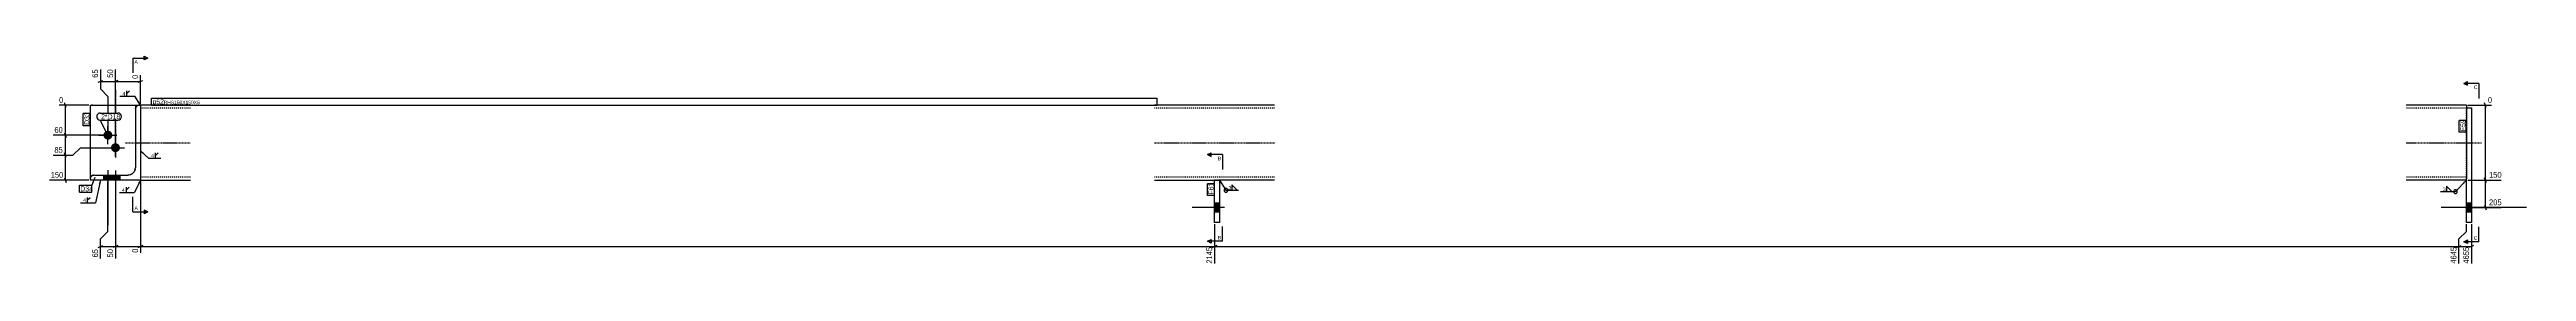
# Model space of a CAD drawing. Header units: millimetres. Extents: x 7 to 42209, y -28 to 1684.
# Drawn here: x 7 to 4954, y 5 to 423 of the extents above; entities that cross this region are included whole.
import ezdxf

# ---------------------------------------------------------------- set-up
doc = ezdxf.new("R2010")
doc.units = ezdxf.units.MM
doc.linetypes.add('DXK_LINE_DOT2', pattern=[3.9198, 1.9599, -1.9599])
doc.linetypes.add('DXK_LINE_DOT3', pattern=[5.9187, 2.979, -0.9799, 0.9799, -0.9799])
for name, color, linetype in [('MÅLSÆTNING', 7, 'Continuous'), ('STÅL', 7, 'Continuous'), ('TEKST', 7, 'Continuous')]:
    doc.layers.add(name, color=color, linetype=linetype)
doc.styles.add('Arial', font='ARIAL.TTF', dxfattribs={"height": 0.2})
doc.styles.add('Arial Narrow', font='ARIALN.TTF', dxfattribs={"height": 0.2})

msp = doc.modelspace()

# ---------------------------------------------------------------- hatches: boundary and pattern name
at = {"layer": 'STÅL', "linetype": 'Continuous'}
for points in [[(123.6, 273.5, -1), (123.6, 255.5, -1)], [(138.6, 248.5, -1), (138.6, 230.5, -1)], [(132.6, 184.5), (114.6, 184.5), (114.6, 174.5), (132.6, 174.5)], [(147.6, 184.5), (129.6, 184.5), (129.6, 174.5), (147.6, 174.5)], [(2343.6, 110.5), (2343.6, 128.5), (2333.6, 128.5), (2333.6, 110.5)], [(2343.6, 110.5), (2343.6, 128.5), (2333.6, 128.5), (2333.6, 110.5)], [(4843.6, 110.5), (4843.6, 128.5), (4833.6, 128.5), (4833.6, 110.5)], [(4843.6, 110.5), (4843.6, 128.5), (4833.6, 128.5), (4833.6, 110.5)]]:
    msp.add_hatch(color=96, dxfattribs=at).paths.add_polyline_path(points)
at = {"layer": 'TEKST', "linetype": 'Continuous'}
for points in [[(105.2, 167.6), (108.5, 174.5), (108.8, 166.8)], [(183.6, 168.6), (188.6, 174.5), (187, 166.9)], [(4827.1, 170.3), (4833.6, 174.5), (4829.8, 167.8)]]:
    msp.add_hatch(color=3, dxfattribs=at).paths.add_polyline_path(points)

# ---------------------------------------------------------------- linework, layer by layer
at = {"layer": 'MÅLSÆTNING', "color": 7, "linetype": 'Continuous'}
for p, q in [((108.6, 396.4), (108.6, 357.3)), ((138.6, 242.5), (138.6, 396.4)), ((104.1, 370.5), (113.1, 374.1)), ((108.6, 372.3), (138.6, 372.3)), ((108.6, 357.3), (123.6, 342.3)), ((143.1, 374.1), (134.1, 370.5)), ((184.1, 370.5), (193.1, 374.1)), ((188.6, 327.5), (188.6, 384.7)), ((85.6, 324.5), (26.2, 324.5)), ((40.4, 320), (36.8, 329)), ((38.6, 264.5), (38.6, 324.5)), ((123.6, 342.3), (123.6, 267.5)), ((4836.6, 324.5), (4884, 324.5)), ((4873.4, 320), (4869.8, 329)), ((4871.6, 174.5), (4871.6, 324.5)), ((120.6, 264.5), (14.5, 264.5)), ((120.6, 264.5), (14.5, 264.5)), ((36.8, 269), (40.4, 260)), ((36.8, 269), (40.4, 260)), ((38.6, 224.5), (38.6, 264.5)), ((14.5, 224.5), (53.6, 224.5)), ((14.5, 224.5), (53.6, 224.5)), ((40.4, 220), (36.8, 229)), ((40.4, 220), (36.8, 229)), ((38.6, 174.5), (38.6, 224.5)), ((53.6, 224.5), (68.6, 239.5)), ((53.6, 224.5), (68.6, 239.5)), ((68.6, 239.5), (135.6, 239.5)), ((68.6, 239.5), (135.6, 239.5)), ((85.6, 174.5), (7.2, 174.5)), ((36.8, 179), (40.4, 170)), ((123.6, 71.6), (123.6, 171.5)), ((138.6, 171.5), (138.6, 17.5)), ((188.6, 171.5), (188.6, 29.1)), ((188.6, 171.5), (188.6, 29.1)), ((4836.6, 174.5), (4903, 174.5)), ((4836.6, 174.5), (4903, 174.5)), ((4869.8, 179), (4873.4, 170)), ((4873.4, 170), (4869.8, 179)), ((4871.6, 119.5), (4871.6, 174.5)), ((4831.6, 119.5), (4903, 119.5)), ((4869.8, 124), (4873.4, 115)), ((108.6, 56.6), (123.6, 71.6)), ((108.6, 17.5), (108.6, 56.6)), ((2333.6, 86.5), (2333.6, 7.2)), ((4818.6, 56.6), (4833.6, 71.6)), ((4818.6, 7.2), (4818.6, 56.6)), ((4833.6, 71.6), (4833.6, 86.5)), ((4833.6, 71.6), (4833.6, 86.5)), ((4843.6, 86.5), (4843.6, 7.2)), ((104.1, 39.8), (113.1, 43.4)), ((108.6, 41.6), (138.6, 41.6)), ((143.1, 43.4), (134.1, 39.8)), ((193.1, 43.4), (184.1, 39.8)), ((184.1, 39.8), (193.1, 43.4)), ((188.6, 41.6), (2333.6, 41.6)), ((2329.1, 39.8), (2338.1, 43.4)), ((4814.1, 39.8), (4823.1, 43.4)), ((4818.6, 41.6), (4843.6, 41.6)), ((4848.1, 43.4), (4839.1, 39.8))]:
    msp.add_line(p, q, dxfattribs=at)
at = {"layer": 'STÅL', "color": 7, "linetype": 'DXK_LINE_DOT3'}
for p, q in [((138.6, 354.5), (138.6, 219.5)), ((138.6, 249.5), (138.6, 249.5)), ((158.6, 249.5), (288.6, 249.5)), ((2213.6, 249.5), (2453.6, 249.5)), ((4713.6, 249.5), (4863.6, 249.5))]:
    msp.add_line(p, q, dxfattribs=at)
at = {"layer": 'STÅL', "color": 2, "linetype": 'Continuous'}
for p, q in [((88.6, 324.5), (188.6, 324.5)), ((88.6, 178), (88.6, 324.5)), ((178.6, 324.5), (178.6, 318)), ((178.6, 318), (179.1, 320.5)), ((178.6, 318), (178.6, 199.5)), ((182.6, 324), (185.1, 324.5)), ((185.1, 324.5), (188.6, 324.5)), ((188.6, 324.5), (188.6, 174.5)), ((288.6, 324.5), (188.6, 324.5)), ((188.6, 312.5), (188.6, 186.5)), ((2453.6, 324.5), (2213.6, 324.5)), ((4833.6, 324.5), (4713.6, 324.5)), ((4833.6, 324.5), (4833.6, 323.6)), ((4833.6, 323.6), (4833.6, 177)), ((4833.6, 319.5), (4843.6, 319.5)), ((4843.6, 319.5), (4843.6, 89.5)), ((177.5, 193.8), (178.6, 199.5)), ((88.6, 178), (89.1, 180.5)), ((88.6, 174.5), (88.6, 178)), ((188.6, 174.5), (88.6, 174.5)), ((92.6, 184), (95.1, 184.5)), ((95.1, 184.5), (163.6, 184.5)), ((163.6, 184.5), (169.3, 185.6)), ((188.6, 174.5), (288.6, 174.5)), ((2213.6, 174.5), (2333.6, 174.5)), ((2333.6, 89.5), (2333.6, 174.5)), ((2333.6, 174.5), (2343.6, 174.5)), ((2343.6, 174.5), (2343.6, 89.5)), ((2453.6, 174.5), (2343.6, 174.5)), ((4833.6, 174.5), (4713.6, 174.5)), ((4833.6, 89.5), (4833.6, 177)), ((2343.6, 89.5), (2333.6, 89.5)), ((4843.6, 89.5), (4833.6, 89.5))]:
    msp.add_line(p, q, dxfattribs=at)
at = {"layer": 'STÅL', "color": 7, "linetype": 'DXK_LINE_DOT2'}
for p, q in [((92.6, 324.5), (88.6, 324.5)), ((179.1, 320.5), (178.6, 318)), ((178.6, 318), (178.6, 318)), ((178.6, 318), (178.6, 199.5)), ((179.1, 320.5), (180.5, 322.6)), ((180.5, 322.6), (179.1, 320.5)), ((180.5, 322.6), (182.6, 324)), ((182.6, 324), (180.5, 322.6)), ((182.6, 324), (185.1, 324.5)), ((185.1, 324.5), (182.6, 324)), ((188.6, 324.5), (188.6, 174.5)), ((288.6, 318.5), (188.6, 318.5)), ((2453.6, 318.5), (2213.6, 318.5)), ((4833.6, 318.5), (4713.6, 318.5)), ((4833.6, 177), (4833.6, 319.5)), ((178.6, 199.5), (177.5, 193.8)), ((89.1, 180.5), (88.6, 178)), ((88.6, 174.5), (88.6, 178)), ((188.6, 174.5), (88.6, 174.5)), ((89.1, 180.5), (90.5, 182.6)), ((90.5, 182.6), (89.1, 180.5)), ((90.5, 182.6), (92.6, 184)), ((92.6, 184), (90.5, 182.6)), ((95.1, 184.5), (92.6, 184)), ((95.1, 184.5), (163.6, 184.5)), ((169.3, 185.6), (163.6, 184.5)), ((174.2, 188.9), (169.3, 185.6)), ((177.5, 193.8), (174.2, 188.9)), ((288.6, 180.5), (188.6, 180.5)), ((2453.6, 180.5), (2213.6, 180.5)), ((2343.6, 174.5), (2333.6, 174.5)), ((4833.6, 180.5), (4713.6, 180.5)), ((4833.6, 175.4), (4833.6, 177)), ((4833.6, 174.5), (4833.6, 175.4))]:
    msp.add_line(p, q, dxfattribs=at)
at = {"layer": 'STÅL', "color": 96, "linetype": 'Continuous'}
for p, q in [((105.6, 264.5), (141.6, 264.5)), ((123.6, 246.5), (123.6, 282.5)), ((138.6, 221.5), (138.6, 257.5)), ((120.6, 239.5), (156.6, 239.5)), ((114.6, 184.5), (114.6, 174.5)), ((123.6, 194.5), (123.6, 84.5)), ((129.6, 184.5), (129.6, 174.5)), ((132.6, 184.5), (132.6, 174.5)), ((138.6, 193.7), (138.6, 84.5)), ((147.6, 184.5), (147.6, 174.5)), ((2353.6, 119.5), (2288.6, 119.5)), ((2353.6, 119.5), (2288.6, 119.5)), ((2343.6, 128.5), (2333.6, 128.5)), ((2343.6, 128.5), (2333.6, 128.5)), ((2343.6, 110.5), (2333.6, 110.5)), ((2343.6, 110.5), (2333.6, 110.5)), ((4953.6, 119.5), (4783.6, 119.5)), ((4953.6, 119.5), (4783.6, 119.5)), ((4843.6, 128.5), (4833.6, 128.5)), ((4843.6, 128.5), (4833.6, 128.5)), ((4843.6, 110.5), (4833.6, 110.5)), ((4843.6, 110.5), (4833.6, 110.5))]:
    msp.add_line(p, q, dxfattribs=at)
at = {"layer": 'STÅL', "color": 2, "linetype": 'Continuous'}
for centre, radius, start, end in [((185.1, 318), 6.5, 112.5, 157.5), ((95.1, 178), 6.5, 112.5, 157.5), ((163.6, 199.5), 15, 292.5, 337.5)]:
    msp.add_arc(centre, radius, start, end, dxfattribs=at)

# ---------------------------------------------------------------- wipeouts: each hides what was drawn before it
at = {"color": 0, "linetype": 'Continuous'}
msp.add_wipeout([(2346.6, 214.3), (2346.6, 221.8), (2339.9, 221.8), (2339.9, 214.3)], dxfattribs=at).dxf.layer = 'TEKST'
at = {"color": 0}
msp.add_wipeout([(79.3, 130.2), (79.3, 138.9), (73.6, 138.9), (73.6, 130.2)], dxfattribs=at).dxf.layer = 'TEKST'

# ---------------------------------------------------------------- next in the draw order: hatches: boundary and pattern name
at = {"layer": 'TEKST', "linetype": 'Continuous'}
msp.add_hatch(color=30, dxfattribs=at).paths.add_polyline_path([(2327.1, 225.6), (2327.1, 221.8), (2319.6, 225.6)])

# ---------------------------------------------------------------- next in the draw order: linework, layer by layer
at = {"layer": 'TEKST', "color": 30, "linetype": 'Continuous'}
for p, q in [((2319.6, 225.6), (2327.1, 229.3)), ((2319.6, 225.6), (2327.1, 221.8)), ((2327.1, 221.8), (2327.1, 229.3))]:
    msp.add_line(p, q, dxfattribs=at)
at = {"layer": 'TEKST', "color": 7, "linetype": 'Continuous'}
for q in [(2319.6, 225.6), (2349.6, 195.6)]:
    msp.add_line((2349.6, 225.6), q, dxfattribs=at)
at = {"layer": 'TEKST', "color": 3, "linetype": 'Continuous'}
for p, q in [((108.5, 174.5), (99, 129.3)), ((68.9, 129.3), (99, 129.3)), ((83, 134.7), (83, 140)), ((83, 134.7), (88.4, 140)), ((83, 129.3), (83, 134.7))]:
    msp.add_line(p, q, dxfattribs=at)

# ---------------------------------------------------------------- next in the draw order: texts
at = {"layer": 'TEKST', "color": 3, "linetype": 'Continuous', "style": 'Arial'}
msp.add_text('B', height=7.16, dxfattribs=at).set_placement((2339.9, 214.3))
at = {"layer": 'TEKST', "color": 3, "style": 'Arial Narrow'}
msp.add_text('4', height=7.16, dxfattribs=at).set_placement((74.2, 130.8))

# ---------------------------------------------------------------- next in the draw order: wipeouts: each hides what was drawn before it
at = {"color": 0, "linetype": 'Continuous'}
for points, layer in [([(136.2, 396.6), (119.4, 396.6), (119.4, 377.2), (136.2, 377.2)], 'MÅLSÆTNING'), ([(35.9, 326.9), (35.9, 343.7), (23.8, 343.7), (23.8, 326.9)], 'MÅLSÆTNING'), ([(4886.4, 326.9), (4886.4, 343.7), (4874.3, 343.7), (4874.3, 326.9)], 'MÅLSÆTNING'), ([(33.7, 266.9), (33.7, 283.7), (14.3, 283.7), (14.3, 266.9)], 'MÅLSÆTNING'), ([(33.7, 176.9), (33.7, 193.7), (7, 193.7), (7, 176.9)], 'MÅLSÆTNING'), ([(4903.2, 176.9), (4903.2, 193.7), (4876.5, 193.7), (4876.5, 176.9)], 'MÅLSÆTNING'), ([(4903.2, 121.9), (4903.2, 138.7), (4876.5, 138.7), (4876.5, 121.9)], 'MÅLSÆTNING'), ([(136.2, 36.7), (119.4, 36.7), (119.4, 17.2), (136.2, 17.2)], 'MÅLSÆTNING'), ([(2331.2, 38.8), (2314.4, 38.8), (2314.4, 4.8), (2331.2, 4.8)], 'MÅLSÆTNING'), ([(4841.2, 38.8), (4824.4, 38.8), (4824.4, 4.8), (4841.2, 4.8)], 'MÅLSÆTNING'), ([(183.3, 114.6), (183.3, 122.1), (176.6, 122.1), (176.6, 114.6)], 'TEKST')]:
    msp.add_wipeout(points, dxfattribs=at).dxf.layer = layer
at = {"color": 0}
for points in [[(231.8, 326.6), (231.8, 337.1), (212.6, 337.1), (212.6, 326.6)], [(4831.5, 292.4), (4821, 292.4), (4821, 272.6), (4831.5, 272.6)], [(215.1, 219.4), (215.1, 228.1), (209.4, 228.1), (209.4, 219.4)], [(2366.8, 155), (2366.8, 163.7), (2361, 163.7), (2361, 155)], [(4792.2, 152.3), (4792.2, 161), (4786.4, 161), (4786.4, 152.3)]]:
    msp.add_wipeout(points, dxfattribs=at).dxf.layer = 'TEKST'

# ---------------------------------------------------------------- next in the draw order: hatches: boundary and pattern name
at = {"layer": 'TEKST', "linetype": 'Continuous'}
for color, points in [(3, [(192.8, 227), (188.6, 233.5), (195.4, 229.7)]), (3, [(192.8, 227), (188.6, 233.5), (195.4, 229.7)]), (3, [(192.8, 227), (188.6, 233.5), (195.4, 229.7)]), (3, [(2346, 167.2), (2343.6, 174.5), (2349.2, 169.1)]), (30, [(196.1, 110.8), (196.1, 114.6), (203.6, 110.8)])]:
    msp.add_hatch(color=color, dxfattribs=at).paths.add_polyline_path(points)

# ---------------------------------------------------------------- next in the draw order: linework, layer by layer
at = {"layer": 'MÅLSÆTNING', "color": 7, "linetype": 'Continuous'}
for p, q in [((138.6, 242.5), (138.6, 396.4)), ((143.1, 374.1), (134.1, 370.5)), ((138.6, 372.3), (188.6, 372.3)), ((138.6, 171.5), (138.6, 17.5)), ((2333.6, 86.5), (2333.6, 7.2)), ((4818.6, 56.6), (4833.6, 71.6)), ((4818.6, 7.2), (4818.6, 56.6)), ((143.1, 43.4), (134.1, 39.8)), ((138.6, 41.6), (188.6, 41.6)), ((2338.1, 43.4), (2329.1, 39.8)), ((2333.6, 41.6), (4818.6, 41.6)), ((4814.1, 39.8), (4823.1, 43.4))]:
    msp.add_line(p, q, dxfattribs=at)
at = {"layer": 'TEKST', "color": 3, "linetype": 'Continuous'}
for p, q in [((188.6, 233.5), (204.7, 218.5)), ((188.6, 233.5), (204.7, 218.5)), ((188.6, 233.5), (204.7, 218.5)), ((204.7, 218.5), (229.5, 218.5)), ((218.8, 223.9), (218.8, 229.2)), ((218.8, 223.9), (224.2, 229.2)), ((218.8, 218.5), (218.8, 223.9)), ((2343.6, 174.5), (2356.4, 154.1)), ((2356.4, 154.1), (2381.2, 154.1)), ((2379.1, 154.1), (2368.4, 164.8)), ((2368.4, 164.8), (2368.4, 154.1)), ((2368.4, 154.1), (2379.1, 154.1)), ((4781.8, 151.4), (4811.8, 151.4)), ((4804.5, 151.4), (4793.7, 162.1)), ((4793.7, 162.1), (4793.7, 151.4)), ((4793.7, 151.4), (4804.5, 151.4)), ((4833.6, 174.5), (4811.8, 151.4))]:
    msp.add_line(p, q, dxfattribs=at)
at = {"layer": 'TEKST', "color": 7, "linetype": 'Continuous'}
msp.add_line((173.6, 110.8), (203.6, 110.8), dxfattribs=at)
at = {"layer": 'TEKST', "color": 30, "linetype": 'Continuous'}
for p, q in [((203.6, 110.8), (196.1, 114.6)), ((196.1, 114.6), (196.1, 107.1)), ((203.6, 110.8), (196.1, 107.1))]:
    msp.add_line(p, q, dxfattribs=at)
at = {"layer": 'TEKST', "color": 3, "linetype": 'Continuous'}
for centre, start, end in [((2356.4, 154.1), 90, 270), ((2356.4, 154.1), 270, 90), ((4811.8, 151.4), 90, 270), ((4811.8, 151.4), 270, 90)]:
    msp.add_arc(centre, 3.75, start, end, dxfattribs=at)

# ---------------------------------------------------------------- next in the draw order: texts
at = {"layer": 'MÅLSÆTNING', "color": 3, "linetype": 'Continuous', "style": 'Arial Narrow'}
for s, height, p in [('0', 11.5, (26.2, 329.3)), ('0', 11.5, (4876.7, 329.3)), ('60', 11.45, (16.7, 269.3)), ('150', 11.45, (9.4, 179.3)), ('150', 11.45, (4878.9, 179.3)), ('205', 11.45, (4878.9, 124.3))]:
    msp.add_text(s, height=height, dxfattribs=at).set_placement(p)
for s, p in [('2145', (2328.8, 7.2)), ('4655', (4838.8, 7.2))]:
    msp.add_text(s, height=11.45, rotation=90.0002, dxfattribs=at).set_placement(p)
at = {"layer": 'TEKST', "color": 3, "style": 'Arial Narrow'}
for s, p in [('4', (210, 220)), ('3', (2361.6, 155.6)), ('3', (4787, 152.9))]:
    msp.add_text(s, height=7.16, dxfattribs=at).set_placement(p)
at = {"layer": 'TEKST', "color": 3, "linetype": 'Continuous', "style": 'Arial'}
msp.add_text('A', height=7.16, dxfattribs=at).set_placement((176.6, 114.6))

# ---------------------------------------------------------------- next in the draw order: wipeouts: each hides what was drawn before it
at = {"color": 0, "linetype": 'Continuous'}
for points in [[(106.2, 396.6), (89.4, 396.6), (89.4, 377.2), (106.2, 377.2)], [(33.7, 226.9), (33.7, 243.7), (14.3, 243.7), (14.3, 226.9)], [(106.2, 36.7), (89.4, 36.7), (89.4, 17.2), (106.2, 17.2)]]:
    msp.add_wipeout(points, dxfattribs=at).dxf.layer = 'MÅLSÆTNING'
at = {"color": 0}
for points in [[(231.8, 326.6), (231.8, 337.1), (212.6, 337.1), (212.6, 326.6)], [(4831.5, 292.4), (4821, 292.4), (4821, 272.6), (4831.5, 272.6)], [(89.5, 152.1), (89.5, 162.6), (68.4, 162.6), (68.4, 152.1)]]:
    msp.add_wipeout(points, dxfattribs=at).dxf.layer = 'TEKST'

# ---------------------------------------------------------------- next in the draw order: hatches: boundary and pattern name
at = {"layer": 'TEKST', "linetype": 'Continuous'}
msp.add_hatch(color=3, dxfattribs=at).paths.add_polyline_path([(186.2, 331.9), (188.6, 324.5), (183, 329.9)])

# ---------------------------------------------------------------- next in the draw order: linework, layer by layer
at = {"layer": 'TEKST', "color": 7, "linetype": 'Continuous'}
for p, q in [((4819.2, 270.8), (4819.2, 294.2)), ((4833.3, 294.2), (4819.2, 294.2)), ((4833.3, 270.8), (4819.2, 270.8)), ((4833.3, 270.8), (4833.3, 294.2))]:
    msp.add_line(p, q, dxfattribs=at)

# ---------------------------------------------------------------- next in the draw order: texts
at = {"layer": 'MÅLSÆTNING', "color": 3, "linetype": 'Continuous', "style": 'Arial Narrow'}
for s, p in [('65', (103.8, 379.6)), ('50', (133.8, 379.6)), ('65', (103.8, 19.6)), ('50', (133.8, 19.6))]:
    msp.add_text(s, height=11.45, rotation=90.0002, dxfattribs=at).set_placement(p)
msp.add_text('85', height=11.45, dxfattribs=at).set_placement((16.7, 229.3))
at = {"layer": 'TEKST', "color": 3, "style": 'Arial Narrow'}
msp.add_text('F59', height=10.02, rotation=90.0002, dxfattribs=at).set_placement((4831.5, 272.6))

# ---------------------------------------------------------------- next in the draw order: wipeouts: each hides what was drawn before it
at = {"color": 0, "linetype": 'Continuous'}
for points, layer in [([(186.2, 387.1), (169.4, 387.1), (169.4, 375), (186.2, 375)], 'MÅLSÆTNING'), ([(186.2, 38.8), (169.4, 38.8), (169.4, 26.7), (186.2, 26.7)], 'MÅLSÆTNING'), ([(4816.2, 38.8), (4799.4, 38.8), (4799.4, 4.8), (4816.2, 4.8)], 'MÅLSÆTNING'), ([(4855.6, 357), (4855.6, 364.5), (4848.4, 364.5), (4848.4, 357)], 'TEKST'), ([(2346.6, 55.7), (2346.6, 63.2), (2339.9, 63.2), (2339.9, 55.7)], 'TEKST'), ([(4855.6, 54.8), (4855.6, 62.3), (4848.4, 62.3), (4848.4, 54.8)], 'TEKST')]:
    msp.add_wipeout(points, dxfattribs=at).dxf.layer = layer
at = {"color": 0}
for points in [[(141.9, 296.6), (141.9, 307.1), (110, 307.1), (110, 296.6)], [(2217.2, 326.6), (2217.2, 334.1), (235, 334.1), (235, 326.6)], [(89.5, 152.1), (89.5, 162.6), (68.4, 162.6), (68.4, 152.1)], [(156.9, 150.6), (156.9, 159.3), (151.2, 159.3), (151.2, 150.6)], [(2331.5, 165.5), (2321, 165.5), (2321, 145.7), (2331.5, 145.7)]]:
    msp.add_wipeout(points, dxfattribs=at).dxf.layer = 'TEKST'

# ---------------------------------------------------------------- next in the draw order: hatches: boundary and pattern name
at = {"layer": 'TEKST', "linetype": 'Continuous'}
for points in [[(4836.1, 368.2), (4836.1, 364.5), (4828.6, 368.2)], [(2327.1, 55.7), (2327.1, 51.9), (2319.6, 51.9)], [(4836.1, 54.8), (4836.1, 51), (4828.6, 51)]]:
    msp.add_hatch(color=30, dxfattribs=at).paths.add_polyline_path(points)

# ---------------------------------------------------------------- next in the draw order: linework, layer by layer
at = {"layer": 'TEKST', "color": 30, "linetype": 'Continuous'}
for p, q in [((4828.6, 368.2), (4836.1, 372)), ((4828.6, 368.2), (4836.1, 364.5)), ((4836.1, 364.5), (4836.1, 372)), ((2319.6, 51.9), (2327.1, 55.7)), ((2327.1, 48.2), (2319.6, 51.9)), ((2327.1, 55.7), (2327.1, 48.2)), ((4828.6, 51), (4836.1, 54.8)), ((4836.1, 47.3), (4828.6, 51)), ((4836.1, 54.8), (4836.1, 47.3))]:
    msp.add_line(p, q, dxfattribs=at)
at = {"layer": 'TEKST', "color": 7, "linetype": 'Continuous'}
for p, q in [((4858.6, 368.2), (4828.6, 368.2)), ((4858.6, 368.2), (4858.6, 338.2)), ((66.6, 164.4), (91.3, 164.4)), ((66.6, 150.3), (66.6, 164.4)), ((66.6, 150.3), (91.3, 150.3)), ((97.7, 179.5), (91.3, 164.4)), ((91.3, 150.3), (91.3, 164.4)), ((173.6, 110.8), (173.6, 140.8)), ((2349.6, 51.9), (2319.6, 51.9)), ((2349.6, 51.9), (2349.6, 81.9)), ((4858.6, 51), (4828.6, 51)), ((4858.6, 51), (4858.6, 81))]:
    msp.add_line(p, q, dxfattribs=at)
at = {"layer": 'TEKST', "color": 3, "linetype": 'Continuous'}
for p, q in [((146.5, 149.7), (176.6, 149.7)), ((160.6, 155.1), (160.6, 160.5)), ((160.6, 155.1), (166, 160.5)), ((160.6, 149.7), (160.6, 155.1)), ((188.6, 174.5), (176.6, 149.7))]:
    msp.add_line(p, q, dxfattribs=at)

# ---------------------------------------------------------------- next in the draw order: texts
at = {"layer": 'MÅLSÆTNING', "color": 3, "linetype": 'Continuous', "style": 'Arial Narrow'}
for s, height, p in [('0', 11.5, (183.8, 377.4)), ('0', 11.5, (183.8, 29.1)), ('4645', 11.45, (4813.8, 7.2))]:
    msp.add_text(s, height=height, rotation=90.0002, dxfattribs=at).set_placement(p)
at = {"layer": 'TEKST', "color": 3, "linetype": 'Continuous', "style": 'Arial'}
for s, p in [('C', (4848.4, 357)), ('B', (2339.9, 55.7)), ('C', (4848.4, 54.8))]:
    msp.add_text(s, height=7.16, dxfattribs=at).set_placement(p)
at = {"layer": 'TEKST', "color": 3, "style": 'Arial Narrow'}
for s, height, p in [('D34', 10.02, (68.4, 152.1)), ('4', 7.16, (151.8, 151.2))]:
    msp.add_text(s, height=height, dxfattribs=at).set_placement(p)

# ---------------------------------------------------------------- next in the draw order: wipeouts: each hides what was drawn before it
at = {"color": 0}
for points in [[(157.7, 343.3), (157.7, 352), (152, 352), (152, 343.3)], [(141.9, 296.6), (141.9, 307.1), (110, 307.1), (110, 296.6)], [(2217.2, 326.6), (2217.2, 334.1), (235, 334.1), (235, 326.6)], [(2331.5, 165.5), (2321, 165.5), (2321, 145.7), (2331.5, 145.7)]]:
    msp.add_wipeout(points, dxfattribs=at).dxf.layer = 'TEKST'

# ---------------------------------------------------------------- next in the draw order: linework, layer by layer
at = {"layer": 'TEKST', "color": 3, "linetype": 'Continuous'}
for p, q in [((161.4, 347.8), (161.4, 353.1)), ((161.4, 347.8), (166.8, 353.1)), ((161.4, 342.4), (161.4, 347.8)), ((147.3, 342.4), (177.4, 342.4)), ((188.6, 324.5), (177.4, 342.4))]:
    msp.add_line(p, q, dxfattribs=at)
at = {"layer": 'TEKST', "color": 7, "linetype": 'Continuous'}
for p, q in [((108.2, 308.9), (143.7, 308.9)), ((210.8, 338.9), (2219, 338.9)), ((210.8, 324.8), (210.8, 338.9)), ((210.8, 324.8), (2219, 324.8)), ((2219, 324.8), (2219, 338.9)), ((123.6, 264.5), (108.2, 294.8)), ((108.2, 294.8), (143.7, 294.8)), ((2319.2, 143.9), (2319.2, 167.3)), ((2333.3, 167.3), (2319.2, 167.3)), ((2333.3, 143.9), (2333.3, 167.3)), ((2333.3, 143.9), (2319.2, 143.9))]:
    msp.add_line(p, q, dxfattribs=at)
for centre, start, end in [((108.2, 301.8), 90, 270), ((143.7, 301.8), 270, 90)]:
    msp.add_arc(centre, 7.05, start, end, dxfattribs=at)

# ---------------------------------------------------------------- next in the draw order: texts
at = {"layer": 'TEKST', "color": 3, "style": 'Arial Narrow'}
for s, height, p in [('4', 7.16, (152.6, 343.9)), ('2*D18', 10.02, (110, 296.6)), ('p52', 10.02, (212.6, 326.6)), ('RHS150X150X6', 7.158, (235, 326.6))]:
    msp.add_text(s, height=height, dxfattribs=at).set_placement(p)
msp.add_text('F61', height=10.02, rotation=90.0002, dxfattribs=at).set_placement((2331.5, 145.7))

# ---------------------------------------------------------------- next in the draw order: wipeouts: each hides what was drawn before it
at = {"color": 0, "linetype": 'Continuous'}
msp.add_wipeout([(183.3, 407.8), (183.3, 415.3), (176.6, 415.3), (176.6, 407.8)], dxfattribs=at).dxf.layer = 'TEKST'

# ---------------------------------------------------------------- next in the draw order: hatches: boundary and pattern name
at = {"layer": 'TEKST', "linetype": 'Continuous'}
msp.add_hatch(color=30, dxfattribs=at).paths.add_polyline_path([(196.1, 415.3), (196.1, 419.1), (203.6, 419.1)])

# ---------------------------------------------------------------- next in the draw order: linework, layer by layer
at = {"layer": 'TEKST', "color": 7, "linetype": 'Continuous'}
for q in [(173.6, 389.1), (203.6, 419.1)]:
    msp.add_line((173.6, 419.1), q, dxfattribs=at)
at = {"layer": 'TEKST', "color": 30, "linetype": 'Continuous'}
for p, q in [((196.1, 415.3), (196.1, 422.8)), ((196.1, 422.8), (203.6, 419.1)), ((203.6, 419.1), (196.1, 415.3))]:
    msp.add_line(p, q, dxfattribs=at)

# ---------------------------------------------------------------- next in the draw order: texts
at = {"layer": 'TEKST', "color": 3, "linetype": 'Continuous', "style": 'Arial'}
msp.add_text('A', height=7.16, dxfattribs=at).set_placement((176.6, 407.8))

# ---------------------------------------------------------------- next in the draw order: wipeouts: each hides what was drawn before it
at = {"color": 0}
msp.add_wipeout([(86.5, 306.3), (76, 306.3), (76, 285.2), (86.5, 285.2)], dxfattribs=at).dxf.layer = 'TEKST'

# ---------------------------------------------------------------- next in the draw order: wipeouts: each hides what was drawn before it
msp.add_wipeout([(86.5, 306.3), (76, 306.3), (76, 285.2), (86.5, 285.2)], dxfattribs=at).dxf.layer = 'TEKST'

# ---------------------------------------------------------------- next in the draw order: linework, layer by layer
at = {"layer": 'TEKST', "color": 7, "linetype": 'Continuous'}
for p, q in [((74.2, 283.4), (74.2, 308.1)), ((88.3, 308.1), (74.2, 308.1)), ((88.3, 283.4), (88.3, 308.1)), ((88.3, 283.4), (74.2, 283.4))]:
    msp.add_line(p, q, dxfattribs=at)

# ---------------------------------------------------------------- next in the draw order: texts
at = {"layer": 'TEKST', "color": 3, "style": 'Arial Narrow'}
msp.add_text('D33', height=10.02, rotation=90.0002, dxfattribs=at).set_placement((86.5, 285.2))

doc.saveas('drawing.dxf')
